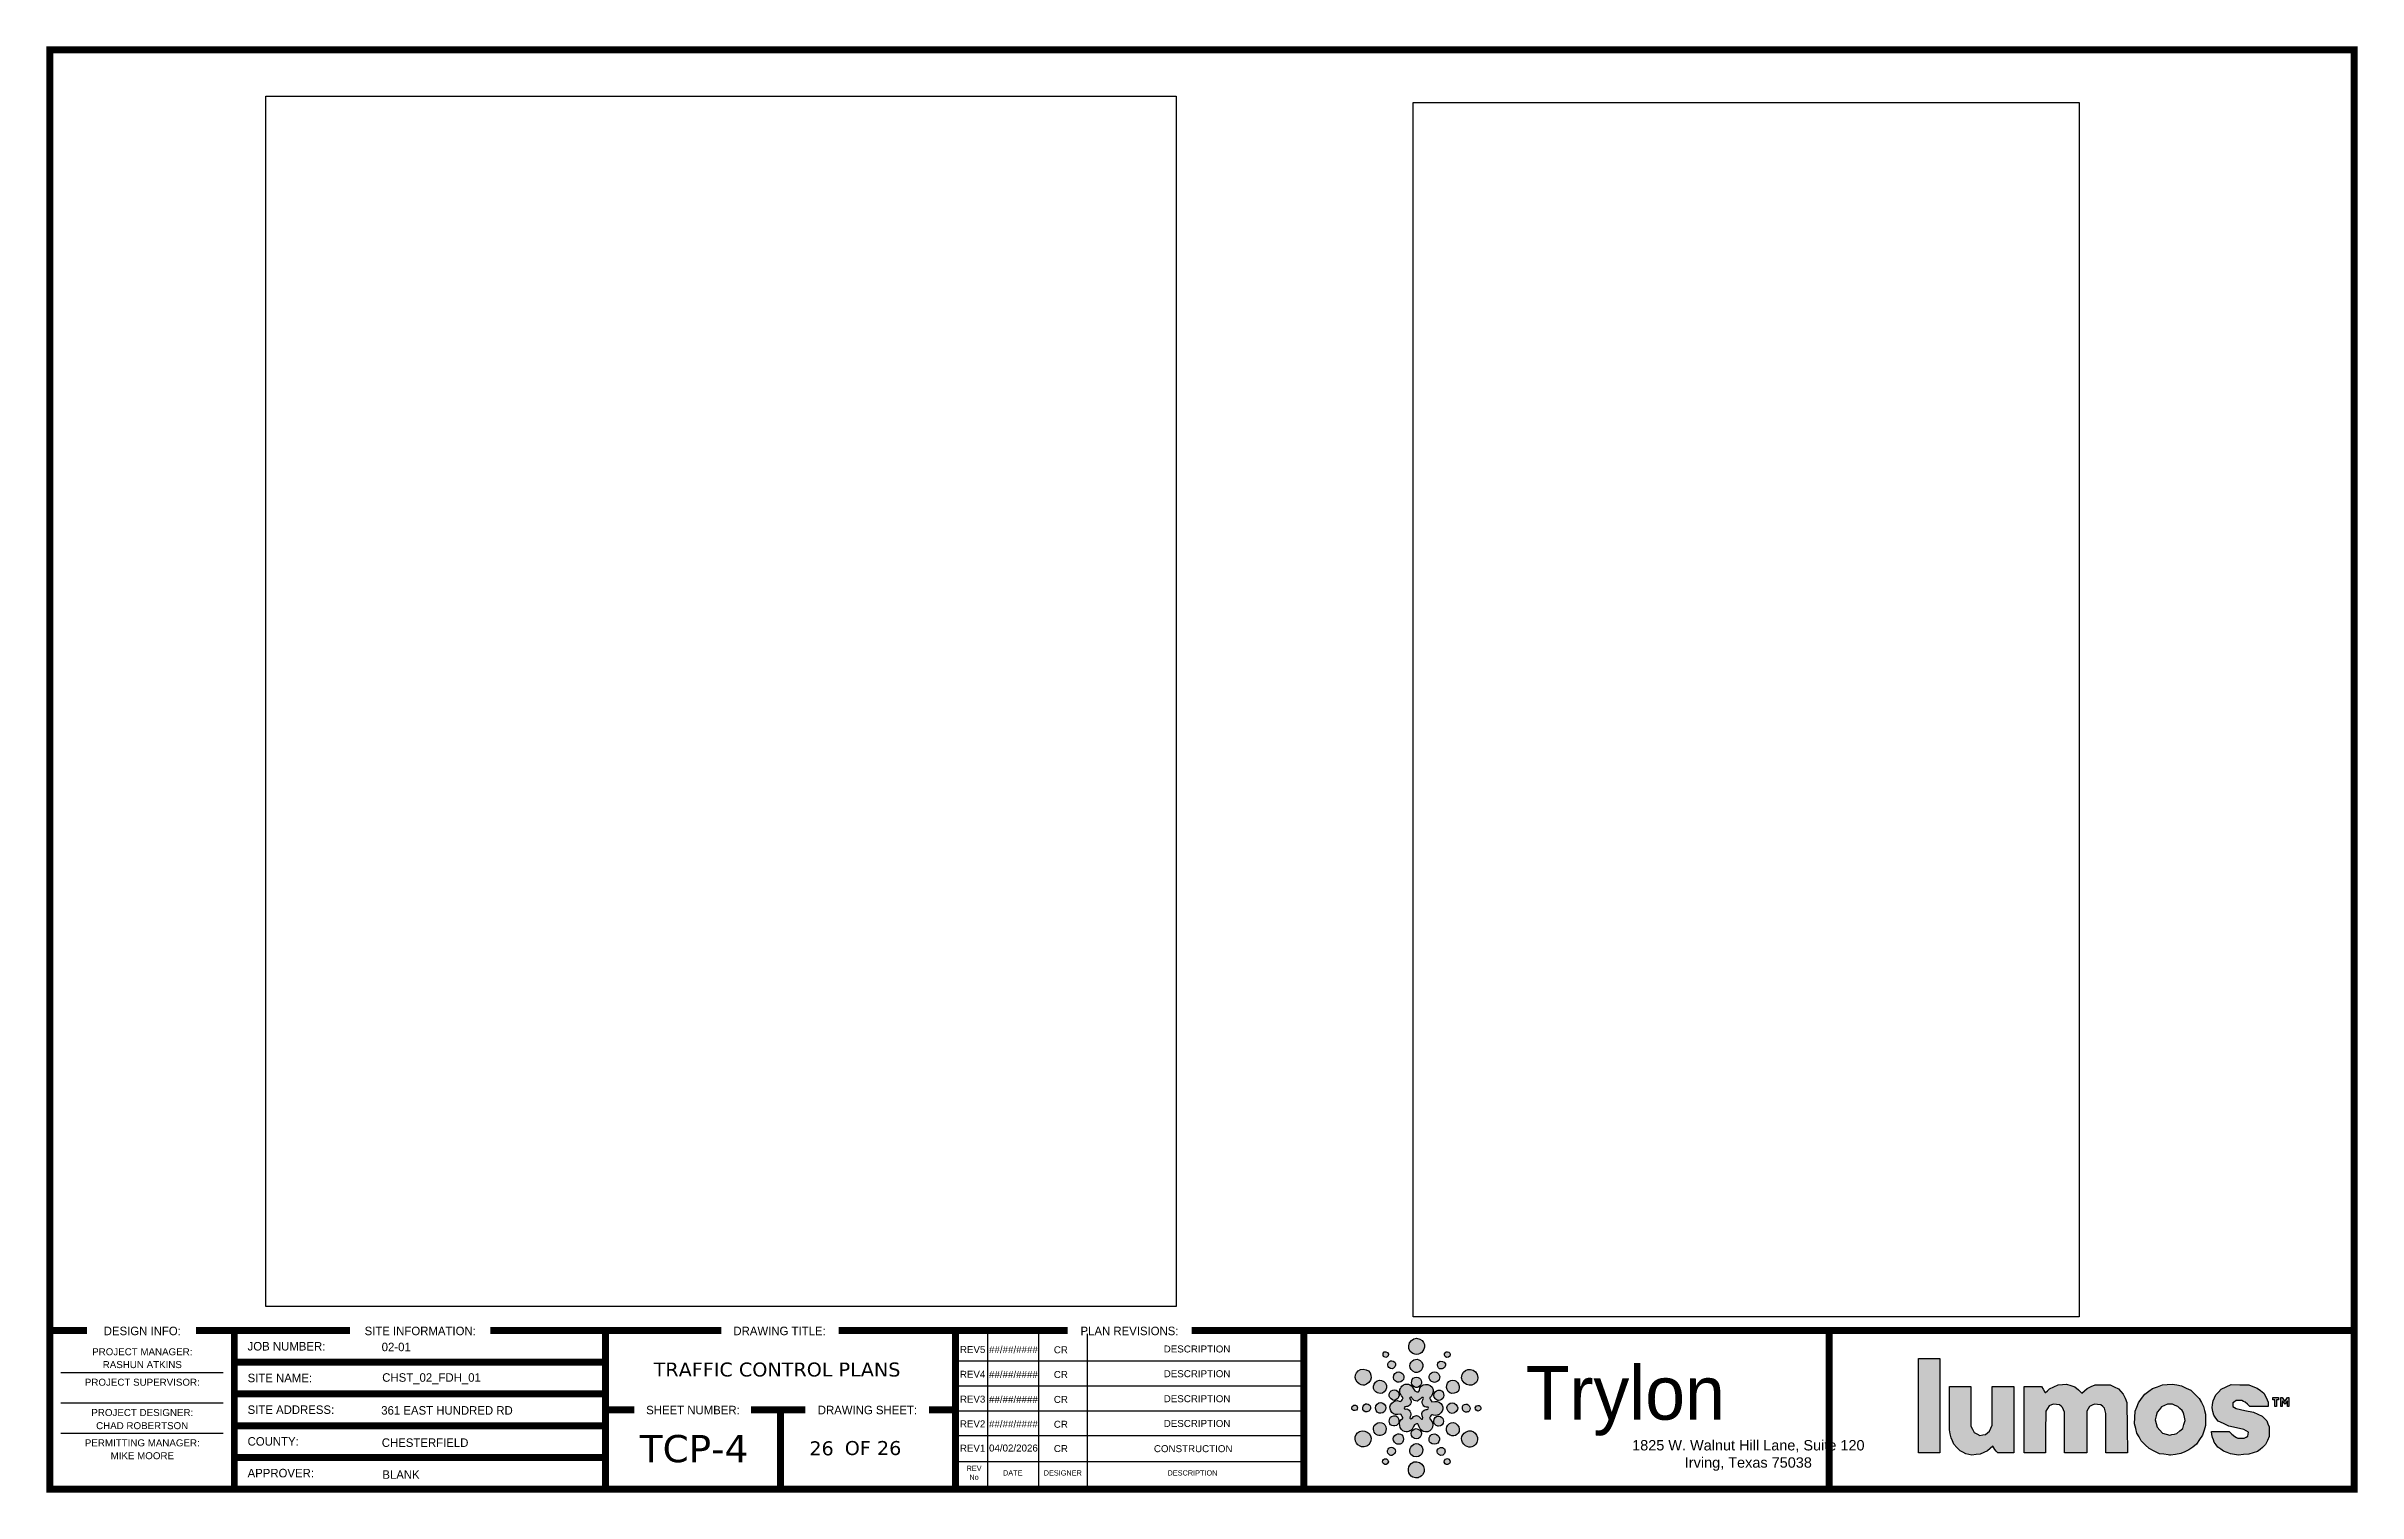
# Paper-space layout 'TCP-4' of a CAD drawing. Extents: x 0.2 to 16.8, y 0.2 to 10.6.
import ezdxf
from ezdxf.enums import TextEntityAlignment as Align

# ---------------------------------------------------------------- set-up
doc = ezdxf.new("R2010")
doc.units = 0
doc.header["$MEASUREMENT"] = 0
doc.linetypes.add('TEST', pattern=[95.846331, 41.216495, -5.729725, 7.441326, -7.70708, 25.513098, -8.238607])
doc.layers.get('DefPoints').update_dxf_attribs({"color": 1, "lineweight": 0})
doc.layers.add('Default', color=7, linetype='Continuous', lineweight=25)
doc.layers.add('LAYER_1', color=7, linetype='Continuous')
doc.styles.add('Arial', font='arial.ttf')
doc.styles.add('MCI', font='FRADM.TTF')
doc.styles.get("Standard").update_dxf_attribs({"font": 'arial.ttf'})
doc.styles.add('Verdana', font='verdana.ttf')
picture_1 = doc.add_image_def('image9.png', size_in_pixel=(635, 844))
picture_2 = doc.add_image_def('image10.png', size_in_pixel=(464, 846))

psp = doc.layouts.new('TCP-4')

# ---------------------------------------------------------------- texts
at = {"style": 'Verdana'}
psp.add_text('26', height=0.1, dxfattribs=at).set_placement((5.865, 0.539), align=Align.MIDDLE_RIGHT)

# ---------------------------------------------------------------- blocks, each defined once
blk = doc.blocks.new('Lumos_Logo')
at = {"linetype": 'Continuous', "true_color": 0x2a213f}
h = blk.add_hatch(color=179, dxfattribs=at)
h.dxf.hatch_style = 1
h.paths.add_polyline_path([(-48.38, 24.2), (-52.22, 24.2), (-56.05, 24.2), (-56.05, 7.26), (-56.05, -9.67), (-52.22, -9.67), (-48.38, -9.67), (-48.38, 7.26)])
h.paths.add_polyline_path([(-37.27, 7.05), (-37.27, 14.14), (-41.11, 14.14), (-44.94, 14.14), (-44.94, 6.35), (-44.94, -1.44), (-44.64, -2.84), (-44.34, -4.23), (-43.86, -5.36), (-43.38, -6.48), (-42.25, -7.7), (-41.13, -8.92), (-40.1, -9.45), (-39.07, -9.97), (-37.97, -10.2), (-36.87, -10.43), (-35.42, -10.29), (-33.96, -10.16), (-32.63, -9.56), (-31.29, -8.96), (-30.33, -8.11), (-29.36, -7.26), (-29.05, -7.87), (-28.74, -8.48), (-28.19, -9.07), (-27.65, -9.67), (-24.79, -9.67), (-21.92, -9.67), (-21.92, 2.24), (-21.92, 14.14), (-25.76, 14.14), (-29.6, 14.14), (-29.6, 7.2), (-29.61, 0.25), (-30.1, -0.83), (-30.59, -1.91), (-31.29, -2.46), (-31.99, -3.01), (-33.04, -3.19), (-34.09, -3.37), (-35.08, -2.88), (-36.08, -2.39), (-36.67, -1.21), (-37.27, -0.03)])
h.paths.add_polyline_path([(18.69, 8.45), (18, 9.92), (17.31, 11.39), (16.46, 12.36), (15.61, 13.33), (14.11, 14.06), (12.61, 14.79), (9.96, 14.79), (7.31, 14.78), (5.84, 14.1), (4.37, 13.42), (3.44, 12.6), (2.5, 11.78), (1.27, 12.92), (0.04, 14.07), (-1.44, 14.54), (-2.93, 15), (-4.47, 14.86), (-6.02, 14.72), (-7.55, 14.02), (-9.09, 13.32), (-9.82, 12.63), (-10.54, 11.93), (-10.72, 12.16), (-11.32, 13.15), (-11.91, 14.14), (-15.07, 14.14), (-18.22, 14.14), (-18.22, 2.24), (-18.22, -9.67), (-14.4, -9.67), (-10.57, -9.67), (-10.49, -2.2), (-10.41, 5.28), (-9.81, 6.24), (-9.22, 7.2), (-8.42, 7.53), (-7.62, 7.86), (-6.55, 7.72), (-5.48, 7.57), (-4.93, 7.09), (-4.39, 6.6), (-4.03, 5.75), (-3.67, 4.9), (-3.67, -2.39), (-3.67, -9.67), (0.3, -9.67), (4.27, -9.67), (4.27, -2.2), (4.27, 5.28), (4.79, 6.13), (5.31, 6.97), (6.16, 7.41), (7.01, 7.85), (8.17, 7.72), (9.33, 7.59), (9.98, 6.98), (10.62, 6.38), (10.89, 5.43), (11.15, 4.48), (11.15, -2.59), (11.15, -9.67), (15, -9.67), (18.85, -9.67), (18.77, -0.61)])
h.paths.add_polyline_path([(44.63, 9.78), (43.12, 11.28), (41.6, 12.78), (39.94, 13.57), (38.27, 14.36), (36.6, 14.69), (34.93, 15.01), (33.16, 14.86), (31.39, 14.71), (29.63, 14.07), (27.87, 13.43), (26.49, 12.42), (25.1, 11.4), (23.96, 9.85), (22.82, 8.31), (22.25, 6.79), (21.67, 5.28), (21.54, 3.03), (21.4, 0.78), (21.84, -0.92), (22.27, -2.61), (23.05, -3.96), (23.82, -5.31), (25.22, -6.71), (26.63, -8.11), (28.48, -9.03), (30.33, -9.94), (31.92, -10.17), (33.51, -10.4), (33.9, -10.43), (34.3, -10.45), (36.14, -10.19), (37.99, -9.92), (39.44, -9.25), (40.9, -8.59), (42.26, -7.56), (43.63, -6.53), (44.72, -4.9), (45.81, -3.27), (46.34, -1.55), (46.87, 0.18), (46.87, 2.2), (46.86, 4.22), (46.5, 5.58), (46.14, 6.95), (45.38, 8.36)])
h.paths.add_polyline_path([(30.3, 5.88), (31.12, 6.82), (32.18, 7.3), (33.24, 7.78), (34.11, 7.79), (34.98, 7.79), (35.96, 7.38), (36.95, 6.97), (37.7, 6.26), (38.45, 5.54), (38.79, 4.88), (39.13, 4.22), (39.32, 3.11), (39.5, 1.99), (39.09, 0.56), (38.67, -0.87), (37.64, -1.8), (36.61, -2.74), (35.72, -2.92), (34.83, -3.1), (34.43, -3.19), (34.04, -3.28), (32.71, -2.93), (31.39, -2.58), (30.42, -1.49), (29.46, -0.4), (29.14, 0.92), (28.82, 2.24), (29.15, 3.59), (29.47, 4.94)], flags=16)
h.paths.add_polyline_path([(67.72, 11.77), (66.53, 12.68), (65.34, 13.59), (63.84, 14.18), (62.35, 14.77), (59.17, 14.79), (56, 14.8), (54.25, 13.98), (52.51, 13.15), (51.51, 12.15), (50.51, 11.15), (50.03, 10.07), (49.56, 8.98), (49.38, 7.74), (49.19, 6.49), (49.51, 5.16), (49.83, 3.83), (50.59, 2.78), (51.35, 1.74), (53.28, 0.82), (55.2, -0.1), (57.92, -0.69), (60.63, -1.29), (61.44, -1.78), (62.25, -2.27), (62.17, -2.99), (62.08, -3.7), (61.42, -4.04), (60.76, -4.37), (59.62, -4.37), (58.48, -4.38), (57.9, -4.08), (57.32, -3.77), (56.33, -2.89), (55.33, -2), (52.14, -2), (48.94, -2), (49.12, -3.09), (49.31, -4.19), (49.66, -5.01), (50.01, -5.83), (50.67, -6.72), (51.32, -7.6), (52.34, -8.33), (53.35, -9.07), (54.58, -9.53), (55.81, -9.99), (57.23, -10.21), (58.64, -10.43), (60.49, -10.29), (62.35, -10.16), (63.93, -9.63), (65.52, -9.1), (66.39, -8.44), (67.26, -7.78), (67.81, -7.2), (68.37, -6.63), (69.02, -5.23), (69.67, -3.82), (69.68, -2.05), (69.69, -0.28), (69.25, 0.78), (68.8, 1.84), (67.99, 2.68), (67.18, 3.51), (65.64, 4.2), (64.11, 4.89), (60.98, 5.57), (57.85, 6.25), (57.25, 6.63), (56.66, 7.01), (56.66, 7.65), (56.66, 8.29), (57.25, 8.7), (57.83, 9.12), (58.85, 9.12), (59.87, 9.12), (60.45, 8.81), (61.02, 8.51), (61.89, 7.75), (62.76, 7), (66.06, 7), (69.36, 7), (69.36, 7.75), (69.36, 8.5), (68.54, 10.14)])
h.paths.add_polyline_path([(74.83, 9.48), (74.37, 10.17), (74.11, 10.17), (73.86, 10.17), (73.86, 8.59), (73.86, 7), (74.12, 7), (74.39, 7), (74.39, 7.99), (74.4, 8.98), (74.87, 8.36), (75.35, 7.75), (75.78, 8.36), (76.21, 8.98), (76.22, 7.99), (76.24, 7), (76.5, 7), (76.77, 7), (76.77, 8.59), (76.77, 10.17), (76.52, 10.17), (76.28, 10.17), (75.78, 9.48), (75.28, 8.79)])
h.paths.add_polyline_path([(73.06, 10.17), (72, 10.17), (70.95, 10.17), (70.95, 9.78), (70.95, 9.38), (71.34, 9.38), (71.74, 9.38), (71.74, 8.19), (71.74, 7), (72, 7), (72.27, 7), (72.27, 8.19), (72.27, 9.38), (72.67, 9.38), (73.06, 9.38), (73.06, 9.78)])
at = {"layer": 'LAYER_1', "color": 179, "true_color": 0x2a213f}
for points in [[(-56.05, 7.26), (-56.05, 24.2), (-52.22, 24.2), (-48.38, 24.2), (-48.38, 7.26), (-48.38, -9.67), (-52.22, -9.67), (-56.05, -9.67)], [(-37.97, -10.2), (-39.07, -9.97), (-40.1, -9.45), (-41.13, -8.92), (-42.25, -7.7), (-43.38, -6.48), (-43.86, -5.36), (-44.34, -4.23), (-44.64, -2.84), (-44.94, -1.44), (-44.94, 6.35), (-44.94, 14.14), (-41.11, 14.14), (-37.27, 14.14), (-37.27, 7.05), (-37.27, -0.03), (-36.67, -1.21), (-36.08, -2.39), (-35.08, -2.88), (-34.09, -3.37), (-33.04, -3.19), (-31.99, -3.01), (-31.29, -2.46), (-30.59, -1.91), (-30.1, -0.83), (-29.61, 0.25), (-29.6, 7.2), (-29.6, 14.14), (-25.76, 14.14), (-21.92, 14.14), (-21.92, 2.24), (-21.92, -9.67), (-24.79, -9.67), (-27.65, -9.67), (-28.19, -9.07), (-28.74, -8.48), (-29.05, -7.87), (-29.36, -7.26), (-30.33, -8.11), (-31.29, -8.96), (-32.63, -9.56), (-33.96, -10.16), (-35.42, -10.29), (-36.87, -10.43)], [(-18.22, 2.24), (-18.22, 14.14), (-15.07, 14.14), (-11.91, 14.14), (-11.32, 13.15), (-10.72, 12.16), (-10.63, 12.04), (-10.54, 11.93), (-9.82, 12.63), (-9.09, 13.32), (-7.55, 14.02), (-6.02, 14.72), (-4.47, 14.86), (-2.93, 15), (-1.44, 14.54), (0.04, 14.07), (1.27, 12.92), (2.5, 11.78), (3.44, 12.6), (4.37, 13.42), (5.84, 14.1), (7.31, 14.78), (9.96, 14.79), (12.61, 14.79), (14.11, 14.06), (15.61, 13.33), (16.46, 12.36), (17.31, 11.39), (18, 9.92), (18.69, 8.45), (18.77, -0.61), (18.85, -9.67), (15, -9.67), (11.15, -9.67), (11.15, -2.59), (11.15, 4.48), (10.89, 5.43), (10.62, 6.38), (9.98, 6.98), (9.33, 7.59), (8.17, 7.72), (7.01, 7.85), (6.16, 7.41), (5.31, 6.97), (4.79, 6.13), (4.27, 5.28), (4.27, -2.2), (4.27, -9.67), (0.3, -9.67), (-3.67, -9.67), (-3.67, -2.39), (-3.67, 4.9), (-4.03, 5.75), (-4.39, 6.6), (-4.93, 7.09), (-5.48, 7.57), (-6.55, 7.72), (-7.62, 7.86), (-8.42, 7.53), (-9.22, 7.2), (-9.81, 6.24), (-10.41, 5.28), (-10.49, -2.2), (-10.57, -9.67), (-14.4, -9.67), (-18.22, -9.67)], [(31.92, -10.17), (30.33, -9.94), (28.48, -9.03), (26.63, -8.11), (25.22, -6.71), (23.82, -5.31), (23.05, -3.96), (22.27, -2.61), (21.84, -0.92), (21.4, 0.78), (21.54, 3.03), (21.67, 5.28), (22.25, 6.79), (22.82, 8.31), (23.96, 9.85), (25.1, 11.4), (26.49, 12.42), (27.87, 13.43), (29.63, 14.07), (31.39, 14.71), (33.16, 14.86), (34.93, 15.01), (36.6, 14.69), (38.27, 14.36), (39.94, 13.57), (41.6, 12.78), (43.12, 11.28), (44.63, 9.78), (45.38, 8.36), (46.14, 6.95), (46.5, 5.58), (46.86, 4.22), (46.87, 2.2), (46.87, 0.18), (46.34, -1.55), (45.81, -3.27), (44.72, -4.9), (43.63, -6.53), (42.26, -7.56), (40.9, -8.59), (39.44, -9.25), (37.99, -9.92), (36.14, -10.19), (34.3, -10.45), (33.9, -10.43), (33.51, -10.4)], [(57.23, -10.21), (55.81, -9.99), (54.58, -9.53), (53.35, -9.07), (52.34, -8.33), (51.32, -7.6), (50.67, -6.72), (50.01, -5.83), (49.66, -5.01), (49.31, -4.19), (49.12, -3.09), (48.94, -2), (52.14, -2), (55.33, -2), (56.33, -2.89), (57.32, -3.77), (57.9, -4.08), (58.48, -4.38), (59.62, -4.37), (60.76, -4.37), (61.42, -4.04), (62.08, -3.7), (62.17, -2.99), (62.25, -2.27), (61.44, -1.78), (60.63, -1.29), (57.92, -0.69), (55.2, -0.1), (53.28, 0.82), (51.35, 1.74), (50.59, 2.78), (49.83, 3.83), (49.51, 5.16), (49.19, 6.49), (49.38, 7.74), (49.56, 8.98), (50.03, 10.07), (50.51, 11.15), (51.51, 12.15), (52.51, 13.15), (54.25, 13.98), (56, 14.8), (59.17, 14.79), (62.35, 14.77), (63.84, 14.18), (65.34, 13.59), (66.53, 12.68), (67.72, 11.77), (68.54, 10.14), (69.36, 8.5), (69.36, 7.75), (69.36, 7), (66.06, 7), (62.76, 7), (61.89, 7.75), (61.02, 8.51), (60.45, 8.81), (59.87, 9.12), (58.85, 9.12), (57.83, 9.12), (57.25, 8.7), (56.66, 8.29), (56.66, 7.65), (56.66, 7.01), (57.25, 6.63), (57.85, 6.25), (60.98, 5.57), (64.11, 4.89), (65.64, 4.2), (67.18, 3.51), (67.99, 2.68), (68.8, 1.84), (69.25, 0.78), (69.69, -0.28), (69.68, -2.05), (69.67, -3.82), (69.02, -5.23), (68.37, -6.63), (67.81, -7.2), (67.26, -7.78), (66.39, -8.44), (65.52, -9.1), (63.93, -9.63), (62.35, -10.16), (60.49, -10.29), (58.64, -10.43)], [(71.74, 8.19), (71.74, 9.38), (71.34, 9.38), (70.95, 9.38), (70.95, 9.78), (70.95, 10.17), (72, 10.17), (73.06, 10.17), (73.06, 9.78), (73.06, 9.38), (72.67, 9.38), (72.27, 9.38), (72.27, 8.19), (72.27, 7), (72, 7), (71.74, 7)], [(73.86, 8.59), (73.86, 10.17), (74.11, 10.17), (74.37, 10.17), (74.83, 9.48), (75.28, 8.79), (75.78, 9.48), (76.28, 10.17), (76.52, 10.17), (76.77, 10.17), (76.77, 8.59), (76.77, 7), (76.5, 7), (76.24, 7), (76.22, 7.99), (76.21, 8.98), (75.78, 8.36), (75.35, 7.75), (74.87, 8.36), (74.4, 8.98), (74.39, 7.99), (74.39, 7), (74.12, 7), (73.86, 7)], [(35.72, -2.92), (36.61, -2.74), (37.64, -1.8), (38.67, -0.87), (39.09, 0.56), (39.5, 1.99), (39.32, 3.11), (39.13, 4.22), (38.79, 4.88), (38.45, 5.54), (37.7, 6.26), (36.95, 6.97), (35.96, 7.38), (34.98, 7.79), (34.11, 7.79), (33.24, 7.78), (32.18, 7.3), (31.12, 6.82), (30.3, 5.88), (29.47, 4.94), (29.15, 3.59), (28.82, 2.24), (29.14, 0.92), (29.46, -0.4), (30.42, -1.49), (31.39, -2.58), (32.71, -2.93), (34.04, -3.28), (34.43, -3.19), (34.83, -3.1)]]:
    blk.add_lwpolyline(points, close=True, dxfattribs=at)
blk = doc.blocks.new('TRYLON LOGO')
at = {"linetype": 'Continuous', "true_color": 0xf7941d}
h = blk.add_hatch(color=30, dxfattribs=at)
h.dxf.hatch_style = 1
edge = h.paths.add_edge_path()
edge.add_spline(control_points=[(2.67, 8.17), (2.67, 7.21), (0.97, 7.71), (0.58, 8.79)], knot_values=[0, 0, 0, 0, 1, 1, 1, 1], degree=3, periodic=0)
edge.add_spline(control_points=[(0.58, 8.79), (-0.04, 10.52), (-2.14, 11), (-3.43, 9.71)], knot_values=[0, 0, 0, 0, 1, 1, 1, 1], degree=3, periodic=0)
edge.add_spline(control_points=[(-3.43, 9.71), (-4.42, 8.72), (-4.48, 7.39), (-3.59, 6.35)], knot_values=[0, 0, 0, 0, 1, 1, 1, 1], degree=3, periodic=0)
edge.add_line((-3.59, 6.35), (-2.96, 5.63))
edge.add_line((-2.96, 5.63), (-3.37, 4.91))
edge.add_spline(control_points=[(-3.37, 4.91), (-3.73, 4.3), (-3.87, 4.23), (-4.37, 4.46)], knot_values=[0, 0, 0, 0, 1, 1, 1, 1], degree=3, periodic=0)
edge.add_spline(control_points=[(-4.37, 4.46), (-5.15, 4.82), (-6.22, 4.52), (-7.01, 3.74)], knot_values=[0, 0, 0, 0, 1, 1, 1, 1], degree=3, periodic=0)
edge.add_spline(control_points=[(-7.01, 3.74), (-8.58, 2.17), (-7.16, -0.56), (-4.91, -0.3)], knot_values=[0, 0, 0, 0, 1, 1, 1, 1], degree=3, periodic=0)
edge.add_line((-4.91, -0.3), (-3.78, -0.18))
edge.add_line((-3.78, -0.18), (-3.35, -0.91))
edge.add_spline(control_points=[(-3.35, -0.91), (-2.99, -1.55), (-2.98, -1.67), (-3.32, -1.8)], knot_values=[0, 0, 0, 0, 1, 1, 1, 1], degree=3, periodic=0)
edge.add_spline(control_points=[(-3.32, -1.8), (-4.98, -2.43), (-4.35, -5.82), (-2.49, -6.25)], knot_values=[0, 0, 0, 0, 1, 1, 1, 1], degree=3, periodic=0)
edge.add_spline(control_points=[(-2.49, -6.25), (-1.11, -6.57), (0.1, -5.86), (0.57, -4.43)], knot_values=[0, 0, 0, 0, 1, 1, 1, 1], degree=3, periodic=0)
edge.add_spline(control_points=[(0.57, -4.43), (0.89, -3.46), (2.41, -3.06), (2.41, -3.95)], knot_values=[0, 0, 0, 0, 1, 1, 1, 1], degree=3, periodic=0)
edge.add_spline(control_points=[(2.41, -3.95), (2.41, -4.74), (3.18, -5.85), (3.96, -6.17)], knot_values=[0, 0, 0, 0, 1, 1, 1, 1], degree=3, periodic=0)
edge.add_spline(control_points=[(3.96, -6.17), (6.4, -7.18), (8.53, -4.31), (6.81, -2.32)], knot_values=[0, 0, 0, 0, 1, 1, 1, 1], degree=3, periodic=0)
edge.add_line((6.81, -2.32), (6.19, -1.59))
edge.add_line((6.19, -1.59), (6.6, -0.88))
edge.add_spline(control_points=[(6.6, -0.88), (6.95, -0.27), (7.1, -0.2), (7.6, -0.43)], knot_values=[0, 0, 0, 0, 1, 1, 1, 1], degree=3, periodic=0)
edge.add_spline(control_points=[(7.6, -0.43), (8.38, -0.79), (9.45, -0.49), (10.24, 0.29)], knot_values=[0, 0, 0, 0, 1, 1, 1, 1], degree=3, periodic=0)
edge.add_spline(control_points=[(10.24, 0.29), (11.8, 1.86), (10.38, 4.59), (8.13, 4.34)], knot_values=[0, 0, 0, 0, 1, 1, 1, 1], degree=3, periodic=0)
edge.add_line((8.13, 4.34), (7, 4.21))
edge.add_line((7, 4.21), (6.58, 4.94))
edge.add_spline(control_points=[(6.58, 4.94), (6.22, 5.58), (6.21, 5.7), (6.54, 5.83)], knot_values=[0, 0, 0, 0, 1, 1, 1, 1], degree=3, periodic=0)
edge.add_spline(control_points=[(6.54, 5.83), (7.09, 6.04), (7.75, 7.77), (7.55, 8.45)], knot_values=[0, 0, 0, 0, 1, 1, 1, 1], degree=3, periodic=0)
edge.add_spline(control_points=[(7.55, 8.45), (6.75, 11.09), (2.67, 10.86), (2.67, 8.17)], knot_values=[0, 0, 0, 0, 1, 1, 1, 1], degree=3, periodic=0)
edge = h.paths.add_edge_path(flags=16)
edge.add_spline(control_points=[(-0.5, 5.72), (-0.22, 5.89), (-0.03, 5.8), (0.19, 5.39)], knot_values=[0, 0, 0, 0, 1, 1, 1, 1], degree=3, periodic=0)
edge.add_spline(control_points=[(0.19, 5.39), (0.49, 4.83), (1.13, 4.45), (1.84, 4.42)], knot_values=[0, 0, 0, 0, 1, 1, 1, 1], degree=3, periodic=0)
edge.add_spline(control_points=[(1.84, 4.42), (2.03, 4.41), (2.52, 4.74), (2.92, 5.17)], knot_values=[0, 0, 0, 0, 1, 1, 1, 1], degree=3, periodic=0)
edge.add_spline(control_points=[(2.92, 5.17), (3.83, 6.15), (4.56, 5.9), (3.87, 4.84)], knot_values=[0, 0, 0, 0, 1, 1, 1, 1], degree=3, periodic=0)
edge.add_spline(control_points=[(3.87, 4.84), (3.15, 3.74), (4.3, 1.94), (5.45, 2.38)], knot_values=[0, 0, 0, 0, 1, 1, 1, 1], degree=3, periodic=0)
edge.add_spline(control_points=[(5.45, 2.38), (5.72, 2.48), (5.85, 2.36), (5.85, 2.01)], knot_values=[0, 0, 0, 0, 1, 1, 1, 1], degree=3, periodic=0)
edge.add_spline(control_points=[(5.85, 2.01), (5.85, 1.61), (5.67, 1.49), (5.06, 1.49)], knot_values=[0, 0, 0, 0, 1, 1, 1, 1], degree=3, periodic=0)
edge.add_spline(control_points=[(5.06, 1.49), (3.92, 1.49), (3.25, 0.42), (3.68, -0.71)], knot_values=[0, 0, 0, 0, 1, 1, 1, 1], degree=3, periodic=0)
edge.add_spline(control_points=[(3.68, -0.71), (4.13, -1.9), (3.61, -2.33), (2.9, -1.36)], knot_values=[0, 0, 0, 0, 1, 1, 1, 1], degree=3, periodic=0)
edge.add_spline(control_points=[(2.9, -1.36), (2.53, -0.86), (2.13, -0.63), (1.61, -0.63)], knot_values=[0.00001, 0.00001, 0.00001, 0.00001, 1, 1, 1, 1], degree=3, periodic=0)
edge.add_spline(control_points=[(1.61, -0.63), (1.12, -0.63), (0.7, -0.86), (0.38, -1.29)], knot_values=[0, 0, 0, 0, 0.99999, 0.99999, 0.99999, 0.99999], degree=3, periodic=0)
edge.add_spline(control_points=[(0.38, -1.29), (-0.23, -2.11), (-1, -1.82), (-0.53, -0.95)], knot_values=[0, 0, 0, 0, 1, 1, 1, 1], degree=3, periodic=0)
edge.add_spline(control_points=[(-0.53, -0.95), (0.12, 0.26), (-0.95, 1.97), (-2.15, 1.66)], knot_values=[0, 0, 0, 0, 1, 1, 1, 1], degree=3, periodic=0)
edge.add_spline(control_points=[(-2.15, 1.66), (-2.48, 1.57), (-2.62, 1.69), (-2.62, 2.04)], knot_values=[0, 0, 0, 0, 1, 1, 1, 1], degree=3, periodic=0)
edge.add_spline(control_points=[(-2.62, 2.04), (-2.62, 2.42), (-2.43, 2.54), (-1.87, 2.54)], knot_values=[0, 0, 0, 0, 1, 1, 1, 1], degree=3, periodic=0)
edge.add_spline(control_points=[(-1.87, 2.54), (-0.55, 2.54), (0.31, 4.27), (-0.57, 5.15)], knot_values=[0, 0, 0, 0, 1, 1, 1, 1], degree=3, periodic=0)
edge.add_spline(control_points=[(-0.57, 5.15), (-0.83, 5.41), (-0.82, 5.53), (-0.5, 5.72)], knot_values=[0, 0, 0, 0, 1, 1, 1, 1], degree=3, periodic=0)
edge = h.paths.add_edge_path(flags=17)
edge.add_spline(control_points=[(-6.04, 8.37), (-7.86, 8.37), (-8.62, 6.32), (-7.21, 5.21)], knot_values=[0, 0, 0, 0, 1, 1, 1, 1], degree=3, periodic=0)
edge.add_spline(control_points=[(-7.21, 5.21), (-6.41, 4.58), (-6.23, 4.55), (-5.45, 4.97)], knot_values=[0, 0, 0, 0, 1, 1, 1, 1], degree=3, periodic=0)
edge.add_spline(control_points=[(-5.45, 4.97), (-3.83, 5.81), (-4.28, 8.37), (-6.04, 8.37)], knot_values=[0, 0, 0, 0, 1, 1, 1, 1], degree=3, periodic=0)
edge = h.paths.add_edge_path()
edge.add_spline(control_points=[(-13.04, 8.14), (-12.81, 7.81), (-12.36, 7.43), (-12.05, 7.3)], knot_values=[0, 0, 0, 0, 1, 1, 1, 1], degree=3, periodic=0)
edge.add_spline(control_points=[(-12.05, 7.3), (-9.51, 6.28), (-7.56, 9.81), (-9.81, 11.38)], knot_values=[0, 0, 0, 0, 1, 1, 1, 1], degree=3, periodic=0)
edge.add_spline(control_points=[(-9.81, 11.38), (-11.83, 12.8), (-14.46, 10.16), (-13.04, 8.14)], knot_values=[0, 0, 0, 0, 1, 1, 1, 1], degree=3, periodic=0)
edge = h.paths.add_edge_path()
edge.add_spline(control_points=[(-15.85, 10.35), (-13.16, 11.74), (-14.04, 15.64), (-17.04, 15.64)], knot_values=[0, 0, 0, 0, 1, 1, 1, 1], degree=3, periodic=0)
edge.add_spline(control_points=[(-17.04, 15.64), (-19.94, 15.64), (-20.91, 11.99), (-18.41, 10.47)], knot_values=[0, 0, 0, 0, 1, 1, 1, 1], degree=3, periodic=0)
edge.add_spline(control_points=[(-18.41, 10.47), (-17.4, 9.85), (-16.86, 9.83), (-15.85, 10.35)], knot_values=[0, 0, 0, 0, 1, 1, 1, 1], degree=3, periodic=0)
edge = h.paths.add_edge_path()
edge.add_spline(control_points=[(-19.02, 2.13), (-19.02, 3.12), (-20.39, 3.45), (-20.87, 2.56)], knot_values=[0, 0, 0, 0, 1, 1, 1, 1], degree=3, periodic=0)
edge.add_spline(control_points=[(-20.87, 2.56), (-21.2, 1.94), (-20.98, 1.29), (-20.39, 1.15)], knot_values=[0, 0, 0, 0, 1, 1, 1, 1], degree=3, periodic=0)
edge.add_spline(control_points=[(-20.39, 1.15), (-19.68, 0.99), (-19.02, 1.46), (-19.02, 2.13)], knot_values=[0, 0, 0, 0, 1, 1, 1, 1], degree=3, periodic=0)
edge = h.paths.add_edge_path()
edge.add_spline(control_points=[(-16.65, 3.2), (-17.23, 2.67), (-17.34, 1.5), (-16.85, 1.01)], knot_values=[0, 0, 0, 0, 1, 1, 1, 1], degree=3, periodic=0)
edge.add_spline(control_points=[(-16.85, 1.01), (-16.31, 0.46), (-15.11, 0.63), (-14.66, 1.32)], knot_values=[0, 0, 0, 0, 1, 1, 1, 1], degree=3, periodic=0)
edge.add_spline(control_points=[(-14.66, 1.32), (-13.78, 2.65), (-15.49, 4.25), (-16.65, 3.2)], knot_values=[0, 0, 0, 0, 1, 1, 1, 1], degree=3, periodic=0)
edge = h.paths.add_edge_path()
edge.add_spline(control_points=[(-12.19, 3.43), (-12.9, 2.78), (-12.84, 1.11), (-12.09, 0.58)], knot_values=[0, 0, 0, 0, 1, 1, 1, 1], degree=3, periodic=0)
edge.add_spline(control_points=[(-12.09, 0.58), (-11.24, -0.02), (-10.36, 0.07), (-9.62, 0.81)], knot_values=[0, 0, 0, 0, 1, 1, 1, 1], degree=3, periodic=0)
edge.add_spline(control_points=[(-9.62, 0.81), (-7.97, 2.46), (-10.46, 5), (-12.19, 3.43)], knot_values=[0, 0, 0, 0, 1, 1, 1, 1], degree=3, periodic=0)
edge = h.paths.add_edge_path()
edge.add_spline(control_points=[(-18.35, -6.23), (-20.47, -7.19), (-20.34, -10.4), (-18.14, -11.36)], knot_values=[0, 0, 0, 0, 1, 1, 1, 1], degree=3, periodic=0)
edge.add_spline(control_points=[(-18.14, -11.36), (-16.83, -11.93), (-15.5, -11.53), (-14.71, -10.33)], knot_values=[0, 0, 0, 0, 1, 1, 1, 1], degree=3, periodic=0)
edge.add_spline(control_points=[(-14.71, -10.33), (-13.17, -7.97), (-15.75, -5.05), (-18.35, -6.23)], knot_values=[0, 0, 0, 0, 1, 1, 1, 1], degree=3, periodic=0)
edge = h.paths.add_edge_path()
edge.add_spline(control_points=[(-13.13, -4.05), (-13.89, -5.04), (-13.28, -7.01), (-12.05, -7.52)], knot_values=[0, 0, 0, 0, 1, 1, 1, 1], degree=3, periodic=0)
edge.add_spline(control_points=[(-12.05, -7.52), (-10.61, -8.11), (-8.97, -6.95), (-8.97, -5.33)], knot_values=[0, 0, 0, 0, 1, 1, 1, 1], degree=3, periodic=0)
edge.add_spline(control_points=[(-8.97, -5.33), (-8.97, -3.03), (-11.7, -2.19), (-13.13, -4.05)], knot_values=[0, 0, 0, 0, 1, 1, 1, 1], degree=3, periodic=0)
edge = h.paths.add_edge_path(flags=17)
edge.add_spline(control_points=[(-7.04, -4.06), (-5.4, -4.73), (-4.04, -3.41), (-4.64, -1.72)], knot_values=[0, 0, 0, 0, 1, 1, 1, 1], degree=3, periodic=0)
edge.add_spline(control_points=[(-4.64, -1.72), (-4.97, -0.78), (-6.14, -0.39), (-7.07, -0.91)], knot_values=[0, 0, 0, 0, 1, 1, 1, 1], degree=3, periodic=0)
edge.add_spline(control_points=[(-7.07, -0.91), (-8.2, -1.55), (-8.19, -3.61), (-7.04, -4.06)], knot_values=[0, 0, 0, 0, 1, 1, 1, 1], degree=3, periodic=0)
edge = h.paths.add_edge_path()
edge.add_spline(control_points=[(-6.04, -9.99), (-4.99, -11.33), (-2.88, -10.64), (-2.88, -8.95)], knot_values=[0, 0, 0, 0, 1, 1, 1, 1], degree=3, periodic=0)
edge.add_spline(control_points=[(-2.88, -8.95), (-2.88, -7.14), (-4.68, -6.37), (-5.94, -7.63)], knot_values=[0, 0, 0, 0, 1, 1, 1, 1], degree=3, periodic=0)
edge.add_spline(control_points=[(-5.94, -7.63), (-6.73, -8.42), (-6.76, -9.07), (-6.04, -9.99)], knot_values=[0, 0, 0, 0, 1, 1, 1, 1], degree=3, periodic=0)
edge = h.paths.add_edge_path()
edge.add_spline(control_points=[(-6.38, -14.24), (-5.25, -13.45), (-5.75, -11.74), (-7.12, -11.74)], knot_values=[0, 0, 0, 0, 1, 1, 1, 1], degree=3, periodic=0)
edge.add_spline(control_points=[(-7.12, -11.74), (-8.61, -11.74), (-9.04, -13.93), (-7.65, -14.46)], knot_values=[0, 0, 0, 0, 1, 1, 1, 1], degree=3, periodic=0)
edge.add_spline(control_points=[(-7.65, -14.46), (-7.05, -14.69), (-7.01, -14.68), (-6.38, -14.24)], knot_values=[0, 0, 0, 0, 1, 1, 1, 1], degree=3, periodic=0)
edge = h.paths.add_edge_path()
edge.add_spline(control_points=[(-9.91, -15.99), (-10.43, -16.42), (-10.39, -17.21), (-9.83, -17.55)], knot_values=[0, 0, 0, 0, 1, 1, 1, 1], degree=3, periodic=0)
edge.add_spline(control_points=[(-9.83, -17.55), (-9.22, -17.91), (-8.69, -17.8), (-8.34, -17.23)], knot_values=[0, 0, 0, 0, 1, 1, 1, 1], degree=3, periodic=0)
edge.add_spline(control_points=[(-8.34, -17.23), (-7.76, -16.32), (-9.06, -15.28), (-9.91, -15.99)], knot_values=[0, 0, 0, 0, 1, 1, 1, 1], degree=3, periodic=0)
edge = h.paths.add_edge_path()
edge.add_spline(control_points=[(3.76, -21.36), (5.93, -18.87), (2.33, -15.31), (-0.21, -17.45)], knot_values=[0, 0, 0, 0, 1, 1, 1, 1], degree=3, periodic=0)
edge.add_spline(control_points=[(-0.21, -17.45), (-1.75, -18.75), (-1.41, -21.43), (0.4, -22.22)], knot_values=[0, 0, 0, 0, 1, 1, 1, 1], degree=3, periodic=0)
edge.add_spline(control_points=[(0.4, -22.22), (1.69, -22.77), (2.77, -22.5), (3.76, -21.36)], knot_values=[0, 0, 0, 0, 1, 1, 1, 1], degree=3, periodic=0)
edge = h.paths.add_edge_path()
edge.add_spline(control_points=[(0.01, -11.19), (-1.2, -12.4), (-0.88, -14.29), (0.65, -14.93)], knot_values=[0, 0, 0, 0, 1, 1, 1, 1], degree=3, periodic=0)
edge.add_spline(control_points=[(0.65, -14.93), (3.04, -15.94), (5.07, -12.74), (3.11, -11.05)], knot_values=[0, 0, 0, 0, 1, 1, 1, 1], degree=3, periodic=0)
edge.add_spline(control_points=[(3.11, -11.05), (2.09, -10.18), (0.97, -10.23), (0.01, -11.19)], knot_values=[0, 0, 0, 0, 1, 1, 1, 1], degree=3, periodic=0)
edge = h.paths.add_edge_path()
edge.add_spline(control_points=[(9.27, -12.29), (8.67, -12.88), (8.77, -13.75), (9.5, -14.32)], knot_values=[0, 0, 0, 0, 1, 1, 1, 1], degree=3, periodic=0)
edge.add_spline(control_points=[(9.5, -14.32), (10.46, -15.08), (11.67, -14.38), (11.67, -13.06)], knot_values=[0, 0, 0, 0, 1, 1, 1, 1], degree=3, periodic=0)
edge.add_spline(control_points=[(11.67, -13.06), (11.67, -11.78), (10.24, -11.32), (9.27, -12.29)], knot_values=[0, 0, 0, 0, 1, 1, 1, 1], degree=3, periodic=0)
edge = h.paths.add_edge_path()
edge.add_spline(control_points=[(9.13, -10.27), (10.53, -8.88), (9.34, -6.69), (7.42, -7.12)], knot_values=[0, 0, 0, 0, 1, 1, 1, 1], degree=3, periodic=0)
edge.add_spline(control_points=[(7.42, -7.12), (6.14, -7.4), (5.63, -9.19), (6.55, -10.2)], knot_values=[0, 0, 0, 0, 1, 1, 1, 1], degree=3, periodic=0)
edge.add_spline(control_points=[(6.55, -10.2), (7.09, -10.8), (8.57, -10.84), (9.13, -10.27)], knot_values=[0, 0, 0, 0, 1, 1, 1, 1], degree=3, periodic=0)
edge = h.paths.add_edge_path()
edge.add_spline(control_points=[(0.3, -8.25), (1.06, -9.07), (2.23, -9.01), (2.92, -8.14)], knot_values=[0, 0, 0, 0, 1, 1, 1, 1], degree=3, periodic=0)
edge.add_spline(control_points=[(2.92, -8.14), (3.64, -7.22), (3.61, -6.57), (2.82, -5.78)], knot_values=[0, 0, 0, 0, 1, 1, 1, 1], degree=3, periodic=0)
edge.add_spline(control_points=[(2.82, -5.78), (1.14, -4.1), (-1.32, -6.52), (0.3, -8.25)], knot_values=[0, 0, 0, 0, 1, 1, 1, 1], degree=3, periodic=0)
edge = h.paths.add_edge_path(flags=17)
edge.add_spline(control_points=[(9.42, -4.33), (10.38, -4.33), (11.14, -3.59), (11.14, -2.64)], knot_values=[0, 0, 0, 0, 1, 1, 1, 1], degree=3, periodic=0)
edge.add_spline(control_points=[(11.14, -2.64), (11.14, -1.06), (9.38, -0.25), (8.22, -1.3)], knot_values=[0, 0, 0, 0, 1, 1, 1, 1], degree=3, periodic=0)
edge.add_spline(control_points=[(8.22, -1.3), (7.49, -1.96), (7.53, -3.39), (8.29, -3.92)], knot_values=[0, 0, 0, 0, 1, 1, 1, 1], degree=3, periodic=0)
edge.add_spline(control_points=[(8.29, -3.92), (8.61, -4.15), (9.12, -4.33), (9.42, -4.33)], knot_values=[0, 0, 0, 0, 1, 1, 1, 1], degree=3, periodic=0)
edge = h.paths.add_edge_path()
edge.add_spline(control_points=[(12.9, -7.13), (14.38, -8.5), (16.67, -7.48), (16.69, -5.44)], knot_values=[0, 0, 0, 0, 1, 1, 1, 1], degree=3, periodic=0)
edge.add_spline(control_points=[(16.69, -5.44), (16.7, -4.41), (15.49, -3.01), (14.58, -3.01)], knot_values=[0, 0, 0, 0, 1, 1, 1, 1], degree=3, periodic=0)
edge.add_spline(control_points=[(14.58, -3.01), (12.44, -3.01), (11.35, -5.69), (12.9, -7.13)], knot_values=[0, 0, 0, 0, 1, 1, 1, 1], degree=3, periodic=0)
edge = h.paths.add_edge_path()
edge.add_spline(control_points=[(22.78, -10.02), (23.94, -7.63), (21.45, -5.09), (19.12, -6.29)], knot_values=[0, 0, 0, 0, 1, 1, 1, 1], degree=3, periodic=0)
edge.add_spline(control_points=[(19.12, -6.29), (16.99, -7.4), (16.87, -9.99), (18.89, -11.23)], knot_values=[0, 0, 0, 0, 1, 1, 1, 1], degree=3, periodic=0)
edge.add_spline(control_points=[(18.89, -11.23), (20.48, -12.19), (21.95, -11.73), (22.78, -10.02)], knot_values=[0, 0, 0, 0, 1, 1, 1, 1], degree=3, periodic=0)
edge = h.paths.add_edge_path()
edge.add_spline(control_points=[(12.73, 0.88), (13.5, -0.1), (14.85, -0.11), (15.62, 0.86)], knot_values=[0, 0, 0, 0, 1, 1, 1, 1], degree=3, periodic=0)
edge.add_spline(control_points=[(15.62, 0.86), (16.34, 1.78), (16.31, 2.42), (15.52, 3.22)], knot_values=[0, 0, 0, 0, 1, 1, 1, 1], degree=3, periodic=0)
edge.add_spline(control_points=[(15.52, 3.22), (13.85, 4.89), (11.28, 2.73), (12.73, 0.88)], knot_values=[0, 0, 0, 0, 1, 1, 1, 1], degree=3, periodic=0)
edge = h.paths.add_edge_path()
edge.add_spline(control_points=[(19.85, 0.69), (19.96, 0.69), (20.19, 1), (20.37, 1.39)], knot_values=[0, 0, 0, 0, 1, 1, 1, 1], degree=3, periodic=0)
edge.add_spline(control_points=[(20.37, 1.39), (20.98, 2.74), (19.12, 4.07), (18.07, 3.02)], knot_values=[0, 0, 0, 0, 1, 1, 1, 1], degree=3, periodic=0)
edge.add_spline(control_points=[(18.07, 3.02), (17.54, 2.49), (17.69, 1.29), (18.35, 0.84)], knot_values=[0, 0, 0, 0, 1, 1, 1, 1], degree=3, periodic=0)
edge.add_spline(control_points=[(18.35, 0.84), (18.67, 0.61), (19.1, 0.48), (19.29, 0.56)], knot_values=[0, 0, 0, 0, 1, 1, 1, 1], degree=3, periodic=0)
edge.add_spline(control_points=[(19.29, 0.56), (19.49, 0.63), (19.74, 0.69), (19.85, 0.69)], knot_values=[0, 0, 0, 0, 1, 1, 1, 1], degree=3, periodic=0)
edge = h.paths.add_edge_path()
edge.add_spline(control_points=[(22.57, 1.27), (23.31, 0.53), (24.56, 1.25), (24.25, 2.24)], knot_values=[0, 0, 0, 0, 1, 1, 1, 1], degree=3, periodic=0)
edge.add_spline(control_points=[(24.25, 2.24), (24.04, 2.91), (23.41, 3.14), (22.76, 2.8)], knot_values=[0, 0, 0, 0, 1, 1, 1, 1], degree=3, periodic=0)
edge.add_spline(control_points=[(22.76, 2.8), (22.19, 2.49), (22.09, 1.75), (22.57, 1.27)], knot_values=[0, 0, 0, 0, 1, 1, 1, 1], degree=3, periodic=0)
edge = h.paths.add_edge_path()
edge.add_spline(control_points=[(13.26, -17.42), (13.71, -16.89), (13.2, -15.71), (12.52, -15.71)], knot_values=[0, 0, 0, 0, 1, 1, 1, 1], degree=3, periodic=0)
edge.add_spline(control_points=[(12.52, -15.71), (11.55, -15.71), (11.05, -16.84), (11.72, -17.51)], knot_values=[0, 0, 0, 0, 1, 1, 1, 1], degree=3, periodic=0)
edge.add_spline(control_points=[(11.72, -17.51), (12.16, -17.95), (12.86, -17.91), (13.26, -17.42)], knot_values=[0, 0, 0, 0, 1, 1, 1, 1], degree=3, periodic=0)
edge = h.paths.add_edge_path()
edge.add_spline(control_points=[(0.92, 9.47), (1.74, 9.07), (2, 9.1), (2.77, 9.71)], knot_values=[0, 0, 0, 0, 1, 1, 1, 1], degree=3, periodic=0)
edge.add_spline(control_points=[(2.77, 9.71), (4.1, 10.75), (3.35, 12.86), (1.65, 12.86)], knot_values=[0, 0, 0, 0, 1, 1, 1, 1], degree=3, periodic=0)
edge.add_spline(control_points=[(1.65, 12.86), (-0.16, 12.86), (-0.73, 10.27), (0.92, 9.47)], knot_values=[0, 0, 0, 0, 1, 1, 1, 1], degree=3, periodic=0)
edge = h.paths.add_edge_path()
edge.add_spline(control_points=[(-5.81, 11.5), (-4.08, 10.1), (-1.78, 12.26), (-3.15, 14)], knot_values=[0, 0, 0, 0, 1, 1, 1, 1], degree=3, periodic=0)
edge.add_spline(control_points=[(-3.15, 14), (-3.85, 14.89), (-5.21, 14.98), (-5.93, 14.18)], knot_values=[0, 0, 0, 0, 1, 1, 1, 1], degree=3, periodic=0)
edge.add_spline(control_points=[(-5.93, 14.18), (-6.61, 13.43), (-6.55, 12.1), (-5.81, 11.5)], knot_values=[0, 0, 0, 0, 1, 1, 1, 1], degree=3, periodic=0)
edge = h.paths.add_edge_path()
edge.add_spline(control_points=[(-6.47, 18.47), (-7.83, 19.09), (-9.09, 17.25), (-8.02, 16.19)], knot_values=[0, 0, 0, 0, 1, 1, 1, 1], degree=3, periodic=0)
edge.add_spline(control_points=[(-8.02, 16.19), (-7.4, 15.56), (-6.4, 15.67), (-5.91, 16.42)], knot_values=[0, 0, 0, 0, 1, 1, 1, 1], degree=3, periodic=0)
edge.add_spline(control_points=[(-5.91, 16.42), (-5.38, 17.23), (-5.62, 18.09), (-6.47, 18.47)], knot_values=[0, 0, 0, 0, 1, 1, 1, 1], degree=3, periodic=0)
edge = h.paths.add_edge_path()
edge.add_spline(control_points=[(-9.67, 19.94), (-8.94, 19.48), (-8.18, 20), (-8.18, 20.96)], knot_values=[0, 0, 0, 0, 1, 1, 1, 1], degree=3, periodic=0)
edge.add_spline(control_points=[(-8.18, 20.96), (-8.18, 21.87), (-9.97, 22.14), (-10.06, 21.25)], knot_values=[0, 0, 0, 0, 1, 1, 1, 1], degree=3, periodic=0)
edge.add_spline(control_points=[(-10.06, 21.25), (-10.12, 20.64), (-9.97, 20.14), (-9.67, 19.94)], knot_values=[0, 0, 0, 0, 1, 1, 1, 1], degree=3, periodic=0)
edge = h.paths.add_edge_path()
edge.add_spline(control_points=[(0.39, 14.92), (2.36, 13.32), (5.05, 16.21), (3.46, 18.23)], knot_values=[0, 0, 0, 0, 1, 1, 1, 1], degree=3, periodic=0)
edge.add_spline(control_points=[(3.46, 18.23), (2.32, 19.68), (0.08, 19.27), (-0.5, 17.51)], knot_values=[0, 0, 0, 0, 1, 1, 1, 1], degree=3, periodic=0)
edge.add_spline(control_points=[(-0.5, 17.51), (-0.84, 16.47), (-0.58, 15.7), (0.39, 14.92)], knot_values=[0, 0, 0, 0, 1, 1, 1, 1], degree=3, periodic=0)
edge = h.paths.add_edge_path()
edge.add_spline(control_points=[(2.87, 26.18), (-0.34, 27.75), (-2.72, 22.83), (0.42, 21.11)], knot_values=[0, 0, 0, 0, 1, 1, 1, 1], degree=3, periodic=0)
edge.add_spline(control_points=[(0.42, 21.11), (2.06, 20.21), (4.19, 21.38), (4.42, 23.31)], knot_values=[0, 0, 0, 0, 1, 1, 1, 1], degree=3, periodic=0)
edge.add_spline(control_points=[(4.42, 23.31), (4.58, 24.69), (4.1, 25.58), (2.87, 26.18)], knot_values=[0, 0, 0, 0, 1, 1, 1, 1], degree=3, periodic=0)
edge = h.paths.add_edge_path()
edge.add_spline(control_points=[(6.69, 11.55), (7.01, 11.25), (7.58, 11.01), (7.96, 11.01)], knot_values=[0, 0, 0, 0, 1, 1, 1, 1], degree=3, periodic=0)
edge.add_spline(control_points=[(7.96, 11.01), (8.35, 11.01), (8.92, 11.25), (9.24, 11.55)], knot_values=[0, 0, 0, 0, 1, 1, 1, 1], degree=3, periodic=0)
edge.add_spline(control_points=[(9.24, 11.55), (10.44, 12.67), (9.62, 14.72), (7.96, 14.72)], knot_values=[0, 0, 0, 0, 1, 1, 1, 1], degree=3, periodic=0)
edge.add_spline(control_points=[(7.96, 14.72), (6.31, 14.72), (5.49, 12.67), (6.69, 11.55)], knot_values=[0, 0, 0, 0, 1, 1, 1, 1], degree=3, periodic=0)
edge = h.paths.add_edge_path()
edge.add_spline(control_points=[(10.62, 7.88), (8.87, 9.3), (6.63, 6.74), (8.28, 5.2)], knot_values=[0, 0, 0, 0, 1, 1, 1, 1], degree=3, periodic=0)
edge.add_spline(control_points=[(8.28, 5.2), (8.6, 4.9), (9.12, 4.66), (9.44, 4.66)], knot_values=[0, 0, 0, 0, 1, 1, 1, 1], degree=3, periodic=0)
edge.add_spline(control_points=[(9.44, 4.66), (11.06, 4.66), (11.87, 6.87), (10.62, 7.88)], knot_values=[0, 0, 0, 0, 1, 1, 1, 1], degree=3, periodic=0)
edge = h.paths.add_edge_path()
edge.add_spline(control_points=[(9.34, 16.09), (10.32, 15.11), (12.23, 16.27), (11.78, 17.57)], knot_values=[0, 0, 0, 0, 1, 1, 1, 1], degree=3, periodic=0)
edge.add_spline(control_points=[(11.78, 17.57), (11.49, 18.38), (10.09, 18.71), (9.4, 18.14)], knot_values=[0, 0, 0, 0, 1, 1, 1, 1], degree=3, periodic=0)
edge.add_spline(control_points=[(9.4, 18.14), (8.94, 17.76), (8.9, 16.53), (9.34, 16.09)], knot_values=[0, 0, 0, 0, 1, 1, 1, 1], degree=3, periodic=0)
edge = h.paths.add_edge_path()
edge.add_spline(control_points=[(11.68, 20.13), (12.3, 19.37), (13.52, 19.85), (13.52, 20.84)], knot_values=[0, 0, 0, 0, 1, 1, 1, 1], degree=3, periodic=0)
edge.add_spline(control_points=[(13.52, 20.84), (13.52, 21.4), (12.66, 21.92), (12.09, 21.7)], knot_values=[0, 0, 0, 0, 1, 1, 1, 1], degree=3, periodic=0)
edge.add_spline(control_points=[(12.09, 21.7), (11.53, 21.49), (11.29, 20.59), (11.68, 20.13)], knot_values=[0, 0, 0, 0, 1, 1, 1, 1], degree=3, periodic=0)
edge = h.paths.add_edge_path()
edge.add_spline(control_points=[(16.23, 7.86), (17.37, 9.25), (16.21, 11.81), (14.45, 11.81)], knot_values=[0, 0, 0, 0, 1, 1, 1, 1], degree=3, periodic=0)
edge.add_spline(control_points=[(14.45, 11.81), (12.16, 11.81), (11.38, 8.49), (13.39, 7.33)], knot_values=[0, 0, 0, 0, 1, 1, 1, 1], degree=3, periodic=0)
edge.add_spline(control_points=[(13.39, 7.33), (14.14, 6.91), (15.69, 7.19), (16.23, 7.86)], knot_values=[0, 0, 0, 0, 1, 1, 1, 1], degree=3, periodic=0)
edge = h.paths.add_edge_path()
edge.add_spline(control_points=[(18.38, 10.9), (20.53, 8.62), (24.29, 11.01), (22.96, 13.8)], knot_values=[0, 0, 0, 0, 1, 1, 1, 1], degree=3, periodic=0)
edge.add_spline(control_points=[(22.96, 13.8), (21.57, 16.72), (17.49, 15.84), (17.49, 12.63)], knot_values=[0, 0, 0, 0, 1, 1, 1, 1], degree=3, periodic=0)
edge.add_spline(control_points=[(17.49, 12.63), (17.49, 12.1), (17.78, 11.53), (18.38, 10.9)], knot_values=[0, 0, 0, 0, 1, 1, 1, 1], degree=3, periodic=0)
at = {"layer": 'LAYER_1', "color": 30, "true_color": 0xf7941d}
for points in [[(-9.67, 19.94), (-9.67, 19.94)], [(0.42, 21.11), (0.42, 21.11)], [(11.68, 20.13), (11.68, 20.13)], [(-18.41, 10.47), (-18.41, 10.47)], [(-8.02, 16.19), (-8.02, 16.19)], [(-5.81, 11.5), (-5.81, 11.5)], [(0.39, 14.92), (0.39, 14.92)], [(0.92, 9.47), (0.92, 9.47)], [(6.69, 11.55), (6.69, 11.55)], [(9.34, 16.09), (9.34, 16.09)], [(18.38, 10.9), (18.38, 10.9)], [(-20.39, 1.15), (-20.39, 1.15)], [(-16.85, 1.01), (-16.85, 1.01)], [(-12.09, 0.58), (-12.09, 0.58)], [(-12.05, 7.3), (-12.05, 7.3)], [(-7.21, 5.21), (-7.21, 5.21)], [(8.28, 5.2), (8.28, 5.2)], [(12.73, 0.88), (12.73, 0.88)], [(13.39, 7.33), (13.39, 7.33)], [(18.35, 0.84), (18.35, 0.84)], [(22.57, 1.27), (22.57, 1.27)], [(-12.05, -7.52), (-12.05, -7.52)], [(-7.04, -4.06), (-7.04, -4.06)], [(-2.49, -6.25), (-2.49, -6.25)], [(1.61, -0.63), (1.61, -0.63)], [(8.29, -3.92), (8.29, -3.92)], [(12.9, -7.13), (12.9, -7.13)], [(-18.14, -11.36), (-18.14, -11.36)], [(-7.65, -14.46), (-7.65, -14.46)], [(-6.04, -9.99), (-6.04, -9.99)], [(0.3, -8.25), (0.3, -8.25)], [(0.65, -14.93), (0.65, -14.93)], [(6.55, -10.2), (6.55, -10.2)], [(9.5, -14.32), (9.5, -14.32)], [(18.89, -11.23), (18.89, -11.23)], [(-9.83, -17.55), (-9.83, -17.55)], [(0.4, -22.22), (0.4, -22.22)], [(11.72, -17.51), (11.72, -17.51)]]:
    blk.add_lwpolyline(points, close=True, dxfattribs=at)
for points in [[(-3.37, 4.91), (-2.96, 5.63), (-3.59, 6.35)], [(6.58, 4.94), (7, 4.21), (8.13, 4.34)], [(-3.35, -0.91), (-3.78, -0.18), (-4.91, -0.3)], [(6.6, -0.88), (6.19, -1.59), (6.81, -2.32)]]:
    blk.add_lwpolyline(points, dxfattribs=at)
for points in [[(0.42, 21.11), (-2.72, 22.83), (-0.34, 27.75), (2.87, 26.18)], [(2.87, 26.18), (4.1, 25.58), (4.58, 24.69), (4.42, 23.31)], [(-9.67, 19.94), (-9.97, 20.14), (-10.12, 20.64), (-10.06, 21.25)], [(-10.06, 21.25), (-9.97, 22.14), (-8.18, 21.87), (-8.18, 20.96)], [(-8.18, 20.96), (-8.18, 20), (-8.94, 19.48), (-9.67, 19.94)], [(-8.02, 16.19), (-9.09, 17.25), (-7.83, 19.09), (-6.47, 18.47)], [(-5.91, 16.42), (-6.4, 15.67), (-7.4, 15.56), (-8.02, 16.19)], [(-6.47, 18.47), (-5.62, 18.09), (-5.38, 17.23), (-5.91, 16.42)], [(0.39, 14.92), (-0.58, 15.7), (-0.84, 16.47), (-0.5, 17.51)], [(-0.5, 17.51), (0.08, 19.27), (2.32, 19.68), (3.46, 18.23)], [(3.46, 18.23), (5.05, 16.21), (2.36, 13.32), (0.39, 14.92)], [(4.42, 23.31), (4.19, 21.38), (2.06, 20.21), (0.42, 21.11)], [(9.34, 16.09), (8.9, 16.53), (8.94, 17.76), (9.4, 18.14)], [(11.78, 17.57), (12.23, 16.27), (10.32, 15.11), (9.34, 16.09)], [(9.4, 18.14), (10.09, 18.71), (11.49, 18.38), (11.78, 17.57)], [(11.68, 20.13), (11.29, 20.59), (11.53, 21.49), (12.09, 21.7)], [(13.52, 20.84), (13.52, 19.85), (12.3, 19.37), (11.68, 20.13)], [(12.09, 21.7), (12.66, 21.92), (13.52, 21.4), (13.52, 20.84)], [(17.49, 12.63), (17.49, 15.84), (21.57, 16.72), (22.96, 13.8)], [(-18.41, 10.47), (-20.91, 11.99), (-19.94, 15.64), (-17.04, 15.64)], [(-15.85, 10.35), (-16.86, 9.83), (-17.4, 9.85), (-18.41, 10.47)], [(-17.04, 15.64), (-14.04, 15.64), (-13.16, 11.74), (-15.85, 10.35)], [(-13.04, 8.14), (-14.46, 10.16), (-11.83, 12.8), (-9.81, 11.38)], [(-12.05, 7.3), (-12.36, 7.43), (-12.81, 7.81), (-13.04, 8.14)], [(-9.81, 11.38), (-7.56, 9.81), (-9.51, 6.28), (-12.05, 7.3)], [(-7.21, 5.21), (-8.62, 6.32), (-7.86, 8.37), (-6.04, 8.37)], [(-5.81, 11.5), (-6.55, 12.1), (-6.61, 13.43), (-5.93, 14.18)], [(-6.04, 8.37), (-4.28, 8.37), (-3.83, 5.81), (-5.45, 4.97)], [(-5.93, 14.18), (-5.21, 14.98), (-3.85, 14.89), (-3.15, 14)], [(-3.15, 14), (-1.78, 12.26), (-4.08, 10.1), (-5.81, 11.5)], [(-3.59, 6.35), (-4.48, 7.39), (-4.42, 8.72), (-3.43, 9.71)], [(-3.43, 9.71), (-2.14, 11), (-0.04, 10.52), (0.58, 8.79)], [(0.92, 9.47), (-0.73, 10.27), (-0.16, 12.86), (1.65, 12.86)], [(0.58, 8.79), (0.97, 7.71), (2.67, 7.21), (2.67, 8.17)], [(2.77, 9.71), (2, 9.1), (1.74, 9.07), (0.92, 9.47)], [(1.65, 12.86), (3.35, 12.86), (4.1, 10.75), (2.77, 9.71)], [(2.67, 8.17), (2.67, 10.86), (6.75, 11.09), (7.55, 8.45)], [(6.69, 11.55), (5.49, 12.67), (6.31, 14.72), (7.96, 14.72)], [(7.55, 8.45), (7.75, 7.77), (7.09, 6.04), (6.54, 5.83)], [(8.28, 5.2), (6.63, 6.74), (8.87, 9.3), (10.62, 7.88)], [(7.96, 11.01), (7.58, 11.01), (7.01, 11.25), (6.69, 11.55)], [(7.96, 14.72), (9.62, 14.72), (10.44, 12.67), (9.24, 11.55)], [(9.24, 11.55), (8.92, 11.25), (8.35, 11.01), (7.96, 11.01)], [(13.39, 7.33), (11.38, 8.49), (12.16, 11.81), (14.45, 11.81)], [(14.45, 11.81), (16.21, 11.81), (17.37, 9.25), (16.23, 7.86)], [(18.38, 10.9), (17.78, 11.53), (17.49, 12.1), (17.49, 12.63)], [(22.96, 13.8), (24.29, 11.01), (20.53, 8.62), (18.38, 10.9)], [(-20.39, 1.15), (-20.98, 1.29), (-21.2, 1.94), (-20.87, 2.56)], [(-20.87, 2.56), (-20.39, 3.45), (-19.02, 3.12), (-19.02, 2.13)], [(-19.02, 2.13), (-19.02, 1.46), (-19.68, 0.99), (-20.39, 1.15)], [(-16.85, 1.01), (-17.34, 1.5), (-17.23, 2.67), (-16.65, 3.2)], [(-14.66, 1.32), (-15.11, 0.63), (-16.31, 0.46), (-16.85, 1.01)], [(-16.65, 3.2), (-15.49, 4.25), (-13.78, 2.65), (-14.66, 1.32)], [(-12.09, 0.58), (-12.84, 1.11), (-12.9, 2.78), (-12.19, 3.43)], [(-12.19, 3.43), (-10.46, 5), (-7.97, 2.46), (-9.62, 0.81)], [(-9.62, 0.81), (-10.36, 0.07), (-11.24, -0.02), (-12.09, 0.58)], [(-4.91, -0.3), (-7.16, -0.56), (-8.58, 2.17), (-7.01, 3.74)], [(-5.45, 4.97), (-6.23, 4.55), (-6.41, 4.58), (-7.21, 5.21)], [(-7.01, 3.74), (-6.22, 4.52), (-5.15, 4.82), (-4.37, 4.46)], [(-4.37, 4.46), (-3.87, 4.23), (-3.73, 4.3), (-3.37, 4.91)], [(-1.87, 2.54), (-2.43, 2.54), (-2.62, 2.42), (-2.62, 2.04)], [(-2.62, 2.04), (-2.62, 1.69), (-2.48, 1.57), (-2.15, 1.66)], [(-2.15, 1.66), (-0.95, 1.97), (0.12, 0.26), (-0.53, -0.95)], [(-0.57, 5.15), (0.31, 4.27), (-0.55, 2.54), (-1.87, 2.54)], [(-0.5, 5.72), (-0.82, 5.53), (-0.83, 5.41), (-0.57, 5.15)], [(0.19, 5.39), (-0.03, 5.8), (-0.22, 5.89), (-0.5, 5.72)], [(1.84, 4.42), (1.13, 4.45), (0.49, 4.83), (0.19, 5.39)], [(2.92, 5.17), (2.52, 4.74), (2.03, 4.41), (1.84, 4.42)], [(3.87, 4.84), (4.56, 5.9), (3.83, 6.15), (2.92, 5.17)], [(5.45, 2.38), (4.3, 1.94), (3.15, 3.74), (3.87, 4.84)], [(3.68, -0.71), (3.25, 0.42), (3.92, 1.49), (5.06, 1.49)], [(5.06, 1.49), (5.67, 1.49), (5.85, 1.61), (5.85, 2.01)], [(5.85, 2.01), (5.85, 2.36), (5.72, 2.48), (5.45, 2.38)], [(6.54, 5.83), (6.21, 5.7), (6.22, 5.58), (6.58, 4.94)], [(10.24, 0.29), (9.45, -0.49), (8.38, -0.79), (7.6, -0.43)], [(8.13, 4.34), (10.38, 4.59), (11.8, 1.86), (10.24, 0.29)], [(9.44, 4.66), (9.12, 4.66), (8.6, 4.9), (8.28, 5.2)], [(10.62, 7.88), (11.87, 6.87), (11.06, 4.66), (9.44, 4.66)], [(12.73, 0.88), (11.28, 2.73), (13.85, 4.89), (15.52, 3.22)], [(15.62, 0.86), (14.85, -0.11), (13.5, -0.1), (12.73, 0.88)], [(16.23, 7.86), (15.69, 7.19), (14.14, 6.91), (13.39, 7.33)], [(15.52, 3.22), (16.31, 2.42), (16.34, 1.78), (15.62, 0.86)], [(18.35, 0.84), (17.69, 1.29), (17.54, 2.49), (18.07, 3.02)], [(18.07, 3.02), (19.12, 4.07), (20.98, 2.74), (20.37, 1.39)], [(19.29, 0.56), (19.1, 0.48), (18.67, 0.61), (18.35, 0.84)], [(19.85, 0.69), (19.74, 0.69), (19.49, 0.63), (19.29, 0.56)], [(20.37, 1.39), (20.19, 1), (19.96, 0.69), (19.85, 0.69)], [(22.57, 1.27), (22.09, 1.75), (22.19, 2.49), (22.76, 2.8)], [(24.25, 2.24), (24.56, 1.25), (23.31, 0.53), (22.57, 1.27)], [(22.76, 2.8), (23.41, 3.14), (24.04, 2.91), (24.25, 2.24)], [(-18.14, -11.36), (-20.34, -10.4), (-20.47, -7.19), (-18.35, -6.23)], [(-18.35, -6.23), (-15.75, -5.05), (-13.17, -7.97), (-14.71, -10.33)], [(-12.05, -7.52), (-13.28, -7.01), (-13.89, -5.04), (-13.13, -4.05)], [(-13.13, -4.05), (-11.7, -2.19), (-8.97, -3.03), (-8.97, -5.33)], [(-8.97, -5.33), (-8.97, -6.95), (-10.61, -8.11), (-12.05, -7.52)], [(-7.04, -4.06), (-8.19, -3.61), (-8.2, -1.55), (-7.07, -0.91)], [(-7.07, -0.91), (-6.14, -0.39), (-4.97, -0.78), (-4.64, -1.72)], [(-4.64, -1.72), (-4.04, -3.41), (-5.4, -4.73), (-7.04, -4.06)], [(-6.04, -9.99), (-6.76, -9.07), (-6.73, -8.42), (-5.94, -7.63)], [(-5.94, -7.63), (-4.68, -6.37), (-2.88, -7.14), (-2.88, -8.95)], [(-2.49, -6.25), (-4.35, -5.82), (-4.98, -2.43), (-3.32, -1.8)], [(-3.32, -1.8), (-2.98, -1.67), (-2.99, -1.55), (-3.35, -0.91)], [(0.57, -4.43), (0.1, -5.86), (-1.11, -6.57), (-2.49, -6.25)], [(0.3, -8.25), (-1.32, -6.52), (1.14, -4.1), (2.82, -5.78)], [(-0.53, -0.95), (-1, -1.82), (-0.23, -2.11), (0.38, -1.29)], [(0.38, -1.29), (0.7, -0.86), (1.12, -0.63), (1.61, -0.63)], [(2.41, -3.95), (2.41, -3.06), (0.89, -3.46), (0.57, -4.43)], [(1.61, -0.63), (2.13, -0.63), (2.53, -0.86), (2.9, -1.36)], [(3.96, -6.17), (3.18, -5.85), (2.41, -4.74), (2.41, -3.95)], [(2.82, -5.78), (3.61, -6.57), (3.64, -7.22), (2.92, -8.14)], [(2.9, -1.36), (3.61, -2.33), (4.13, -1.9), (3.68, -0.71)], [(6.81, -2.32), (8.53, -4.31), (6.4, -7.18), (3.96, -6.17)], [(6.55, -10.2), (5.63, -9.19), (6.14, -7.4), (7.42, -7.12)], [(7.6, -0.43), (7.1, -0.2), (6.95, -0.27), (6.6, -0.88)], [(7.42, -7.12), (9.34, -6.69), (10.53, -8.88), (9.13, -10.27)], [(8.29, -3.92), (7.53, -3.39), (7.49, -1.96), (8.22, -1.3)], [(8.22, -1.3), (9.38, -0.25), (11.14, -1.06), (11.14, -2.64)], [(9.42, -4.33), (9.12, -4.33), (8.61, -4.15), (8.29, -3.92)], [(11.14, -2.64), (11.14, -3.59), (10.38, -4.33), (9.42, -4.33)], [(12.9, -7.13), (11.35, -5.69), (12.44, -3.01), (14.58, -3.01)], [(16.69, -5.44), (16.67, -7.48), (14.38, -8.5), (12.9, -7.13)], [(14.58, -3.01), (15.49, -3.01), (16.7, -4.41), (16.69, -5.44)], [(18.89, -11.23), (16.87, -9.99), (16.99, -7.4), (19.12, -6.29)], [(19.12, -6.29), (21.45, -5.09), (23.94, -7.63), (22.78, -10.02)], [(-14.71, -10.33), (-15.5, -11.53), (-16.83, -11.93), (-18.14, -11.36)], [(-9.83, -17.55), (-10.39, -17.21), (-10.43, -16.42), (-9.91, -15.99)], [(-9.91, -15.99), (-9.06, -15.28), (-7.76, -16.32), (-8.34, -17.23)], [(-7.65, -14.46), (-9.04, -13.93), (-8.61, -11.74), (-7.12, -11.74)], [(-6.38, -14.24), (-7.01, -14.68), (-7.05, -14.69), (-7.65, -14.46)], [(-7.12, -11.74), (-5.75, -11.74), (-5.25, -13.45), (-6.38, -14.24)], [(-2.88, -8.95), (-2.88, -10.64), (-4.99, -11.33), (-6.04, -9.99)], [(0.65, -14.93), (-0.88, -14.29), (-1.2, -12.4), (0.01, -11.19)], [(-0.21, -17.45), (2.33, -15.31), (5.93, -18.87), (3.76, -21.36)], [(0.01, -11.19), (0.97, -10.23), (2.09, -10.18), (3.11, -11.05)], [(2.92, -8.14), (2.23, -9.01), (1.06, -9.07), (0.3, -8.25)], [(3.11, -11.05), (5.07, -12.74), (3.04, -15.94), (0.65, -14.93)], [(9.13, -10.27), (8.57, -10.84), (7.09, -10.8), (6.55, -10.2)], [(9.5, -14.32), (8.77, -13.75), (8.67, -12.88), (9.27, -12.29)], [(9.27, -12.29), (10.24, -11.32), (11.67, -11.78), (11.67, -13.06)], [(11.67, -13.06), (11.67, -14.38), (10.46, -15.08), (9.5, -14.32)], [(11.72, -17.51), (11.05, -16.84), (11.55, -15.71), (12.52, -15.71)], [(12.52, -15.71), (13.2, -15.71), (13.71, -16.89), (13.26, -17.42)], [(22.78, -10.02), (21.95, -11.73), (20.48, -12.19), (18.89, -11.23)], [(-8.34, -17.23), (-8.69, -17.8), (-9.22, -17.91), (-9.83, -17.55)], [(0.4, -22.22), (-1.41, -21.43), (-1.75, -18.75), (-0.21, -17.45)], [(3.76, -21.36), (2.77, -22.5), (1.69, -22.77), (0.4, -22.22)], [(13.26, -17.42), (12.86, -17.91), (12.16, -17.95), (11.72, -17.51)]]:
    blk.add_open_spline(points, degree=3, dxfattribs=at)
blk = doc.blocks.new('ALL PAGES BORDER')
at = {"color": 0, "const_width": 0.05}
for points in [[(0.251, 1.382), (0.251, 0.246), (16.753, 0.246), (16.753, 1.382), (8.427, 1.382)], [(0.519, 1.382), (0.251, 1.382)], [(1.298, 1.382), (1.573, 1.382)], [(2.401, 1.382), (1.573, 1.382)], [(5.06, 1.382), (3.407, 1.382)], [(4.231, 0.246), (4.231, 1.382)], [(7.539, 1.382), (5.901, 1.382)], [(6.737, 0.246), (6.737, 1.382)], [(9.231, 0.246), (9.231, 1.382)], [(12.993, 0.246), (12.993, 1.382)], [(1.573, 1.155), (4.231, 1.155)], [(1.573, 0.928), (4.231, 0.928)], [(4.437, 0.814), (4.231, 0.814)], [(5.662, 0.814), (5.272, 0.814)], [(5.484, 0.814), (5.484, 0.246)], [(6.737, 0.814), (6.548, 0.814)], [(1.573, 0.7), (4.231, 0.7)], [(1.573, 0.473), (4.231, 0.473)]]:
    blk.add_lwpolyline(points, dxfattribs=at)
at = {"color": 0}
blk.add_lwpolyline([(1.573, 1.382, 0.05, 0.05, 0), (1.573, 0.246, 0, 0, 0)], format="xyseb", dxfattribs=at)
for points in [[(6.965, 1.382), (6.965, 0.246)], [(7.331, 1.382), (7.331, 0.246)], [(7.68, 1.358), (7.68, 0.246)], [(6.737, 1.164), (9.231, 1.164)], [(6.737, 0.987), (9.231, 0.987)], [(6.737, 0.808), (9.231, 0.808)], [(6.737, 0.631), (9.231, 0.631)], [(6.737, 0.444), (9.231, 0.444)]]:
    blk.add_lwpolyline(points, dxfattribs=at)
at = {"color": 0, "linetype": 'TEST'}
for points in [[(1.494, 1.08), (0.33, 1.08)], [(1.494, 0.862), (0.33, 0.862)], [(1.494, 0.645), (0.33, 0.645)]]:
    blk.add_lwpolyline(points, dxfattribs=at)
for p in [(1.573, 1.155), (1.573, 0.928), (1.573, 0.7), (1.573, 0.473)]:
    blk.add_point(p)
at = {"linetype": 'Continuous'}
for name, p, xscale, yscale, zscale in [('TRYLON LOGO', (10.004, 0.786), 0.02041081785788072, 0.02041081785788072, 0.02041081785788072), ('Lumos_Logo', (14.752, 0.699), 0.01997317304104661, 0.01997317304104661, 0.01997317304104661)]:
    blk.add_blockref(name, p, dxfattribs=dict(at, xscale=xscale, yscale=yscale, zscale=zscale))
at = {"transparency": 33554687}
for s, height, style, p in [('DESIGN INFO:', 0.06092, 'MCI', (0.914, 1.379)), ('SITE INFORMATION:', 0.06092, 'MCI', (2.904, 1.379)), ('DRAWING TITLE:', 0.06092, 'MCI', (5.477, 1.379)), ('PLAN REVISIONS:', 0.06092, 'MCI', (7.983, 1.379)), ('PROJECT MANAGER:', 0.05, 'Arial', (0.914, 1.23)), ('RASHUN ATKINS', 0.05, 'Arial', (0.914, 1.138)), ('PROJECT SUPERVISOR:', 0.05, 'Arial', (0.914, 1.012)), ('SHEET NUMBER:', 0.06092, 'MCI', (4.857, 0.813)), ('DRAWING SHEET:', 0.06092, 'MCI', (6.106, 0.813)), ('PROJECT DESIGNER:', 0.05, 'Arial', (0.914, 0.795)), ('PERMITTING MANAGER:', 0.05, 'Arial', (0.914, 0.578)), ('MIKE MOORE', 0.05, 'Arial', (0.914, 0.486)), ('REV', 0.0374, 'Arial', (6.87, 0.396)), ('No', 0.0374, 'Arial', (6.87, 0.332)), ('DATE', 0.0374, 'Arial', (7.147, 0.363)), ('DESIGNER', 0.0374, 'Arial', (7.505, 0.363)), ('DESCRIPTION', 0.0374, 'Arial', (8.434, 0.363))]:
    blk.add_text(s, height=height, dxfattribs=dict(at, style=style)).set_placement(p, align=Align.MIDDLE_CENTER)
for s, height, p in [('REV1', 0.0497, (6.769, 0.515)), ('CR', 0.05, (7.441, 0.512))]:
    blk.add_text(s, height=height, dxfattribs=at).set_placement(p)
at = {"ltscale": 0.01, "attachment_point": 4, "style": 'MCI'}
for s, insert, char_height, width in [('JOB NUMBER:', (1.668, 1.269), 0.06092, 0.57071), ('02-01', (2.628, 1.264), 0.0609, 1.53334), ('SITE NAME:', (1.668, 1.042), 0.0609, 0.57071), ('CHST_02_FDH_01', (2.632, 1.037), 0.06092, 1.54478), ('SITE ADDRESS:', (1.668, 0.815), 0.06092, 0.61083), ('361 EAST HUNDRED RD', (2.625, 0.81), 0.06092, 1.41099), ('COUNTY:', (1.668, 0.588), 0.0609, 0.57071), ('CHESTERFIELD', (2.629, 0.579), 0.06092, 1.54706), ('APPROVER:', (1.668, 0.361), 0.0609, 0.57071)]:
    blk.add_mtext(s, dxfattribs=dict(at, insert=insert, char_height=char_height, width=width))
at = {"insert": (10.82, 1.128), "char_height": 0.384, "attachment_point": 1, "style": 'MCI'}
blk.add_mtext_dynamic_manual_height_columns('Trylon', width=2.29863, gutter_width=1.92, heights=[0], dxfattribs=at)
at = {"insert": (0.913, 0.726), "char_height": 0.05, "width": 0.70597, "attachment_point": 2, "style": 'Arial'}
blk.add_mtext('CHAD ROBERTSON', dxfattribs=at)
at = {"transparency": 33554687, "char_height": 0.05}
for s, insert, attachment_point in [('04/02/2026', (6.977, 0.566), 1), ('CONSTRUCTION', (8.439, 0.536), 5)]:
    blk.add_mtext(s, dxfattribs=dict(at, insert=insert, attachment_point=attachment_point))
at = {"transparency": 33554687, "insert": (11.582, 0.598), "char_height": 0.07417, "attachment_point": 1, "style": 'Arial'}
blk.add_mtext('\\pxqc;1825 W. Walnut Hill Lane, Suite 120\\PIrving, Texas 75038', dxfattribs=at)
at = {"layer": 'DefPoints', "ltscale": 0.01, "insert": (2.633, 0.351), "char_height": 0.0609, "width": 1.54706, "attachment_point": 4, "style": 'MCI'}
blk.add_mtext('BLANK', dxfattribs=at)
blk = doc.blocks.new('TCP4')
at = {"color": 0, "linetype": 'Continuous'}
blk.add_lwpolyline([(14.752, 10.549, 0.05, 0.05, 0), (0.251, 10.549, 0.05, 0.05, 0), (0.251, 0.246, 0.05, 0.05, 0), (16.753, 0.246, 0.05, 0.05, 0), (16.753, 10.549, 0.05, 0.05, 0), (16.356, 10.549, 0.05, 0.05, 0), (15.15, 10.549, 0.05, 0.05, 0)], format="xyseb", close=True, dxfattribs=at)
at = {"layer": 'Default'}
blk.add_blockref('ALL PAGES BORDER', (0, 0), dxfattribs=at)
at = {"style": 'Verdana'}
for s, height, p in [('TRAFFIC CONTROL PLANS', 0.1, (5.459, 1.103)), ('TCP-4', 0.1947, (4.865, 0.537))]:
    blk.add_text(s, height=height, dxfattribs=at).set_placement(p, align=Align.MIDDLE_CENTER)
at = {"insert": (5.944, 0.54), "char_height": 0.1, "attachment_point": 4, "style": 'Verdana'}
blk.add_mtext('OF 26', dxfattribs=at)
at = {"layer": 'DefPoints', "transparency": 33554687}
for s, height, p in [('REV5', 0.0497, (6.769, 1.221)), ('CR', 0.05, (7.441, 1.219)), ('REV4', 0.0497, (6.769, 1.044)), ('CR', 0.05, (7.441, 1.042)), ('REV3', 0.0497, (6.769, 0.866)), ('CR', 0.05, (7.441, 0.864)), ('REV2', 0.0497, (6.769, 0.689)), ('CR', 0.05, (7.441, 0.686))]:
    blk.add_text(s, height=height, dxfattribs=at).set_placement(p)
at = {"layer": 'DefPoints', "char_height": 0.05, "attachment_point": 1}
for s, insert, width in [('##/##/####', (6.977, 1.27), 0.35134), ('DESCRIPTION', (8.228, 1.275), 0.43288), ('##/##/####', (6.977, 1.093), 0.35134), ('DESCRIPTION', (8.228, 1.098), 0.43288), ('##/##/####', (6.977, 0.914), 0.35134), ('DESCRIPTION', (8.228, 0.919), 0.43288), ('##/##/####', (6.977, 0.738), 0.35134), ('DESCRIPTION', (8.228, 0.742), 0.43288)]:
    blk.add_mtext(s, dxfattribs=dict(at, insert=insert, width=width))
at = {"layer": 'Default', "ltscale": 0.01}
image = blk.add_image(picture_1, insert=(1.799, 1.554), size_in_units=(6.517, 8.662), dxfattribs=at)
image.dxf.flags = 7
image = blk.add_image(picture_2, insert=(10.015, 1.481), size_in_units=(4.767, 8.691), dxfattribs=at)
image.dxf.flags = 7

# ---------------------------------------------------------------- block references
at = {"layer": 'Default'}
psp.add_blockref('TCP4', (0, 0), dxfattribs=at)

psp.set_redraw_order([(e.dxf.handle, doc.entitydb.next_handle()) for e in psp.query("TEXT MTEXT ATTDEF DIMENSION ARC_DIMENSION")])  # texts and dimensions are drawn at this point

doc.saveas('drawing.dxf')
